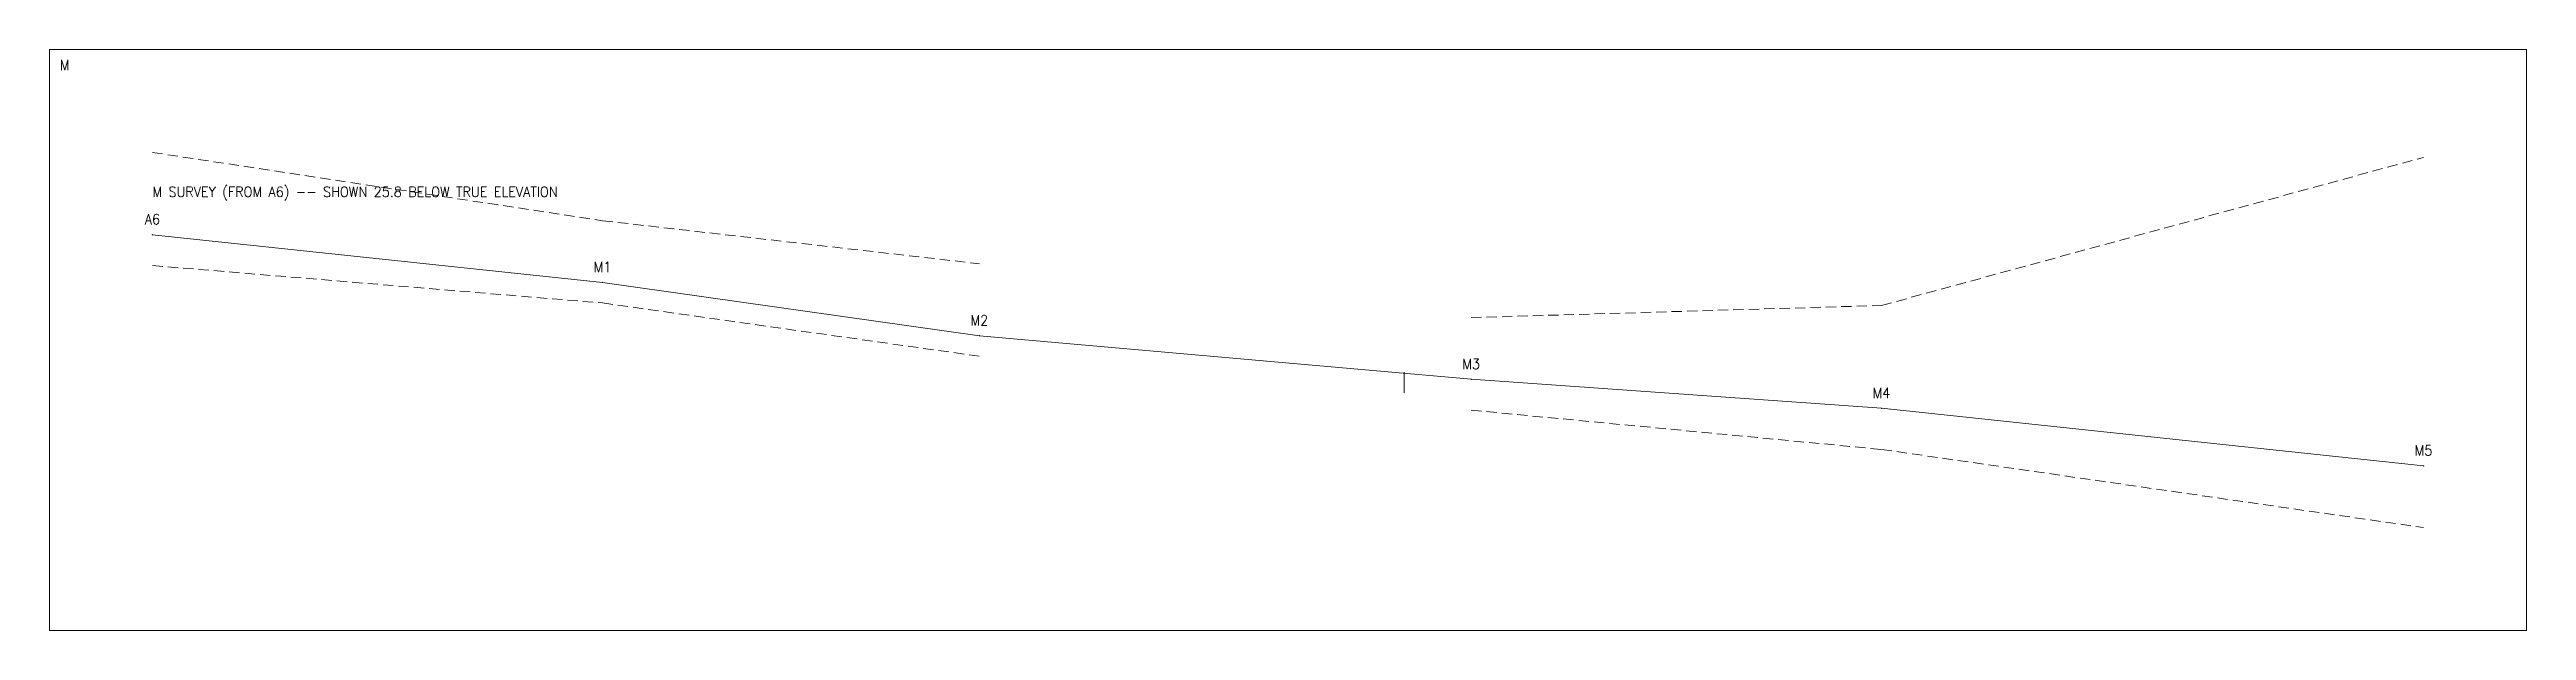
# Model space of a CAD drawing. Header units: feet. Extents: x -7 to 258, y -373 to 103.
# Drawn here: x -7.2 to 113.2, y -278.4 to -250.1 of the extents above; entities that cross this region are included whole.
import ezdxf

# ---------------------------------------------------------------- set-up
doc = ezdxf.new("R2010")
doc.units = ezdxf.units.FT
doc.header["$MEASUREMENT"] = 0
doc.linetypes.add('DASHED', pattern=[0.75, 0.5, -0.25])
for name, color, linetype, lineweight, true_color in [('CTRL-PROFILE-BOX', 8, 'Continuous', 0, 0x808080), ('CTRL-PROFILE-CEILING-M', 8, 'DASHED', 0, 0x808080), ('CTRL-PROFILE-FLOOR-M', 8, 'DASHED', 0, 0x808080), ('CTRL-PROFILE-SHOTS-M', 8, 'Continuous', 9, 0x808080), ('CTRL-PROFILE-SPLAYS-M', 8, 'Continuous', 0, 0x808080), ('CTRL-PROFILE-STATION-LABELS-M', 1, 'Continuous', 0, 0xff0000), ('CTRL-PROFILE-STATIONS-M', 1, 'Continuous', 9, 0xff0000), ('CTRL-PROFILE-TEXT-LABELS-M', 1, 'Continuous', 0, 0xff0000)]:
    doc.layers.add(name, color=color, linetype=linetype, lineweight=lineweight, true_color=true_color)
doc.styles.add('textstyle10', font='')
doc.styles.add('textstyle13', font='')
doc.styles.add('textstyle14', font='')
doc.styles.add('textstyle36', font='')
doc.styles.add('textstyle50', font='')
doc.styles.add('textstyle6', font='')
doc.styles.add('textstyle66', font='')
doc.styles.add('textstyle7', font='')
doc.styles.get('textstyle10').set_extended_font_data('standard')
doc.styles.get('textstyle13').set_extended_font_data('standard')
doc.styles.get('textstyle14').set_extended_font_data('standard')
doc.styles.get('textstyle36').set_extended_font_data('standard')
doc.styles.get('textstyle50').set_extended_font_data('standard')
doc.styles.get('textstyle6').set_extended_font_data('standard')
doc.styles.get('textstyle66').set_extended_font_data('standard')
doc.styles.get('textstyle7').set_extended_font_data('standard')

msp = doc.modelspace()

# ---------------------------------------------------------------- texts
at = {"layer": 'CTRL-PROFILE-BOX', "insert": (-6.71, -250.9), "char_height": 0.5, "width": 100, "attachment_point": 4, "style": 'textstyle14'}
msp.add_mtext('M', dxfattribs=at)
at = {"layer": 'CTRL-PROFILE-STATION-LABELS-M', "char_height": 0.5, "width": 100, "attachment_point": 5}
for s, insert, style in [('A6', (-2.21, -258.4), 'textstyle66'), ('M1', (19.67, -260.72), 'textstyle50'), ('M2', (37.99, -263.31), 'textstyle36'), ('M3', (61.9, -265.43), 'textstyle13'), ('M4', (81.85, -266.84), 'textstyle6'), ('M5', (108.2, -269.64), 'textstyle7')]:
    msp.add_mtext(s, dxfattribs=dict(at, insert=insert, style=style))
at = {"layer": 'CTRL-PROFILE-TEXT-LABELS-M', "insert": (-2.21, -257.15), "char_height": 0.5, "width": 100, "attachment_point": 4, "style": 'textstyle10'}
msp.add_mtext('M SURVEY (FROM A6) -- SHOWN 25.8 BELOW TRUE ELEVATION', dxfattribs=at)

# ---------------------------------------------------------------- linework, layer by layer
at = {"layer": 'CTRL-PROFILE-BOX', "flags": 128}
msp.add_lwpolyline([(-7.21, -278.39), (113.2, -278.39), (113.2, -250.15), (-7.21, -250.15)], close=True, dxfattribs=at)
at = {"layer": 'CTRL-PROFILE-CEILING-M'}
for points in [[(-2.21, -255.15), (19.67, -258.47), (37.99, -260.56)], [(61.9, -263.18), (81.85, -262.59), (108.2, -255.39)]]:
    msp.add_lwpolyline(points, dxfattribs=at)
at = {"layer": 'CTRL-PROFILE-FLOOR-M'}
for points in [[(-2.21, -260.65), (19.67, -262.47), (37.99, -265.06)], [(61.9, -267.68), (81.85, -269.59), (108.2, -273.39)]]:
    msp.add_lwpolyline(points, dxfattribs=at)
at = {"layer": 'CTRL-PROFILE-SHOTS-M'}
for p, q in [((-2.21, -259.15), (19.67, -261.47)), ((19.67, -261.47), (37.99, -264.06)), ((37.99, -264.06), (61.9, -266.18)), ((61.9, -266.18), (81.85, -267.59)), ((81.85, -267.59), (108.2, -270.39))]:
    msp.add_line(p, q, dxfattribs=at)
at = {"layer": 'CTRL-PROFILE-SPLAYS-M'}
msp.add_line((58.65, -266.84), (58.65, -265.84), dxfattribs=at)
at = {"layer": 'CTRL-PROFILE-STATIONS-M'}
for p in [(-2.21, -259.15), (19.67, -261.47), (37.99, -264.06), (61.9, -266.18), (81.85, -267.59), (108.2, -270.39)]:
    msp.add_point(p, dxfattribs=at)

msp.set_redraw_order([(e.dxf.handle, doc.entitydb.next_handle()) for e in msp.query("TEXT MTEXT ATTDEF DIMENSION ARC_DIMENSION")])  # texts and dimensions are drawn at this point

doc.saveas('drawing.dxf')
